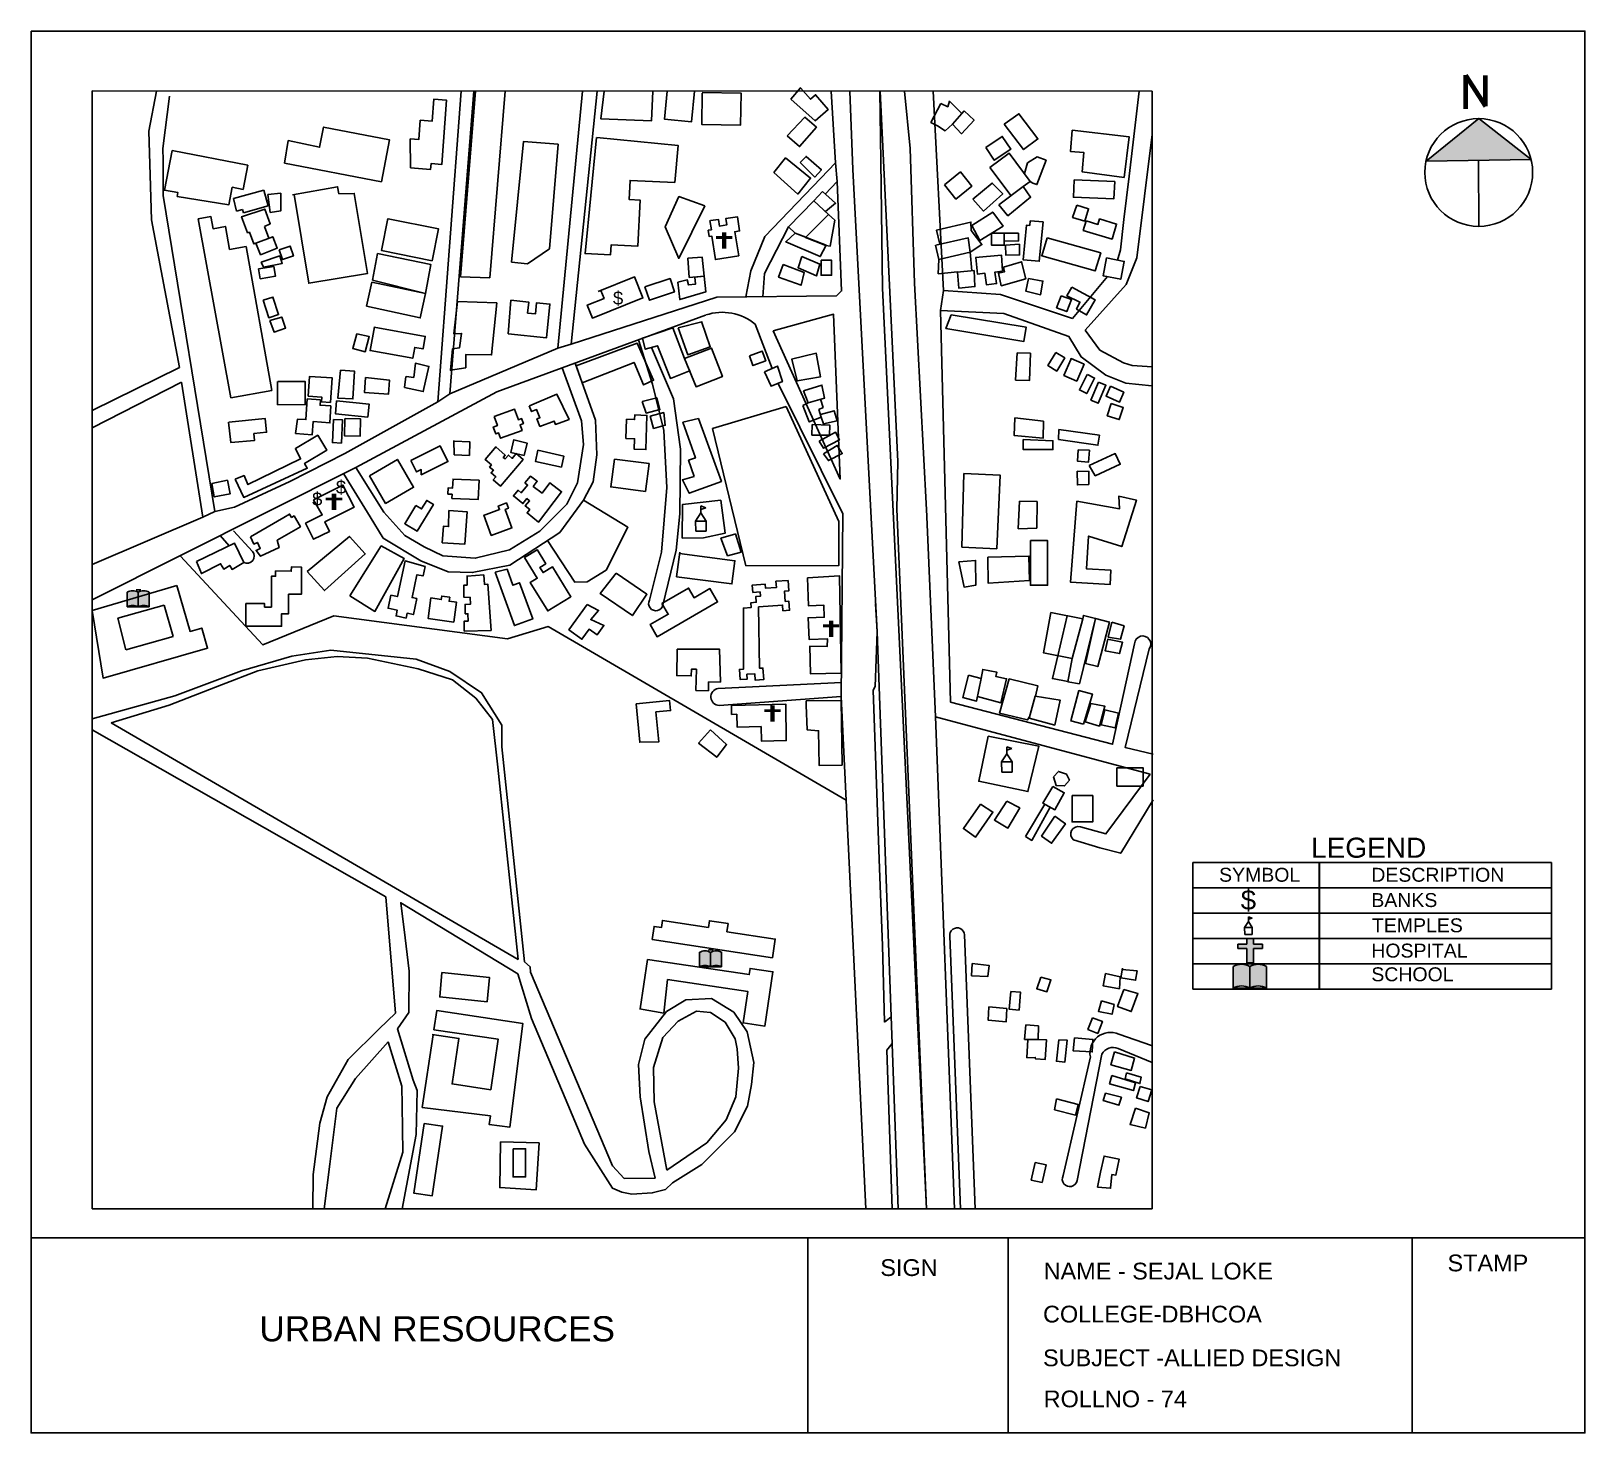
# Model space of a CAD drawing. Header units: millimetres. Extents: x -75360 to 914439, y -5036 to 71141.
# Drawn here: x 715711 to 752752, y -4906 to 28526 of the extents above; entities that cross this region are included whole.
import ezdxf

# ---------------------------------------------------------------- set-up
doc = ezdxf.new("R2010")
doc.units = ezdxf.units.MM
doc.layers.add('building', color=250, linetype='Continuous', lineweight=30)
doc.styles.get("Standard").update_dxf_attribs({"font": 'arial.ttf'})

msp = doc.modelspace()

# ---------------------------------------------------------------- texts
at = {"color": 5}
for height, p in [(316, (729581, 22002)), (316, (722976, 17494)), (316, (722409, 17210)), (470, (744547, 7570))]:
    msp.add_text('$', height=height, dxfattribs=at).set_placement(p)
for s, height, p in [('LEGEND', 478.3, (746222, 8812)), ('SYMBOL', 332.2, (744031, 8239)), ('DESCRIPTION', 332.16, (747660, 8239)), ('BANKS', 332.2, (747660, 7636)), ('TEMPLES', 332.2, (747675, 7034)), ('HOSPITAL', 332.2, (747660, 6431)), ('SCHOOL', 332.2, (747660, 5866))]:
    msp.add_text(s, height=height).set_placement(p)
at = {"attachment_point": 1}
for s, insert, char_height in [('STAMP', (749477, -652), 400), ('SIGN', (735955, -763), 400), ('NAME - SEJAL LOKE', (739849, -846), 400), ('URBAN RESOURCES', (721154, -2122), 600), ('COLLEGE-DBHCOA', (739834, -1872), 400), ('SUBJECT -ALLIED DESIGN', (739834, -2915), 400), ('ROLLNO - 74', (739849, -3894), 400)]:
    msp.add_mtext(s, dxfattribs=dict(at, insert=insert, char_height=char_height))

# ---------------------------------------------------------------- hatches: boundary and pattern name
at = {"true_color": 0x000000}
h = msp.add_hatch(color=18, dxfattribs=at)
h.dxf.hatch_style = 1
h.paths.add_polyline_path([(750220, 26439), (748964, 25423), (751467, 25465)])
at = {"true_color": 0x58ba48}
h = msp.add_hatch(color=85, dxfattribs=at)
h.dxf.hatch_style = 1
h.paths.add_polyline_path([(732287, 23570), (732430, 23570), (732430, 23638), (732287, 23638), (732287, 23730), (732179, 23730), (732179, 23638), (732036, 23638), (732036, 23570), (732179, 23570), (732179, 23339), (732287, 23339)])
h = msp.add_hatch(color=85, dxfattribs=at)
h.dxf.hatch_style = 1
h.paths.add_polyline_path([(722987, 17333), (723130, 17333), (723130, 17401), (722987, 17401), (722987, 17493), (722878, 17493), (722878, 17401), (722735, 17401), (722735, 17333), (722878, 17333), (722878, 17102), (722987, 17102)])
at = {"true_color": 0x93278f}
h = msp.add_hatch(color=217, dxfattribs=at)
h.dxf.hatch_style = 1
h.paths.add_polyline_path([(718263, 15144, 0.263308), (717998, 15144), (717998, 14797, -0.263308), (718263, 14797)])
h.paths.add_polyline_path([(718529, 15144, 0.263308), (718263, 15144), (718263, 14797, -0.263308), (718529, 14797)])
at = {"true_color": 0x58ba48}
h = msp.add_hatch(color=85, dxfattribs=at)
h.dxf.hatch_style = 1
h.paths.add_polyline_path([(734838, 14309), (734981, 14309), (734981, 14377), (734838, 14377), (734838, 14469), (734730, 14469), (734730, 14377), (734587, 14377), (734587, 14309), (734730, 14309), (734730, 14078), (734838, 14078)])
h = msp.add_hatch(color=85, dxfattribs=at)
h.dxf.hatch_style = 1
h.paths.add_polyline_path([(733439, 12286), (733582, 12286), (733582, 12354), (733439, 12354), (733439, 12446), (733330, 12446), (733330, 12354), (733187, 12354), (733187, 12286), (733330, 12286), (733330, 12055), (733439, 12055)])
h = msp.add_hatch(color=85, dxfattribs=at)
h.dxf.hatch_style = 1
h.paths.add_polyline_path([(744854, 6647), (745067, 6647), (745067, 6748), (744854, 6748), (744854, 6885), (744693, 6885), (744693, 6748), (744481, 6748), (744481, 6647), (744693, 6647), (744693, 6304), (744854, 6304)])
at = {"true_color": 0x93278f}
h = msp.add_hatch(color=217, dxfattribs=at)
h.dxf.hatch_style = 1
h.paths.add_polyline_path([(731908, 6556, 0.263308), (731642, 6556), (731642, 6208, -0.263308), (731908, 6208)])
h.paths.add_polyline_path([(732173, 6556, 0.263308), (731908, 6556), (731908, 6208, -0.263308), (732173, 6208)])
h = msp.add_hatch(color=217, dxfattribs=at)
h.dxf.hatch_style = 1
h.paths.add_polyline_path([(744765, 6219, 0.263308), (744370, 6219), (744370, 5703, -0.263308), (744765, 5703)])
h.paths.add_polyline_path([(745159, 6219, 0.263308), (744765, 6219), (744765, 5703, -0.263308), (745159, 5703)])

# ---------------------------------------------------------------- linework, layer by layer
at = {"color": 18, "lineweight": 211, "true_color": 0x000000}
for p, q in [((749902, 27472), (749902, 26673)), ((749902, 27472), (750385, 26735)), ((750385, 26735), (750385, 27465))]:
    msp.add_line(p, q, dxfattribs=at)
for p, q in [((717168, 27099), (742432, 27091)), ((717168, 436), (717168, 27099)), ((742432, 27091), (742432, 436)), ((734887, 25386), (734925, 24937)), ((720539, 24534), (721261, 24735)), ((720609, 24232), (720539, 24534)), ((721261, 24735), (721366, 24358)), ((720750, 24271), (720609, 24232)), ((720772, 24193), (720750, 24271)), ((721366, 24358), (720772, 24193)), ((737463, 22339), (737391, 21864)), ((731139, 21449), (731699, 21590)), ((728271, 20963), (728584, 21063)), ((719249, 20499), (717168, 19477)), ((719295, 20154), (717168, 19064)), ((725404, 19685), (725697, 19876)), ((734108, 19595), (734239, 19664)), ((719808, 16936), (720093, 17065)), ((719808, 16936), (717168, 15806)), ((718324, 15201), (718215, 15201)), ((717778, 14522), (718887, 14835)), ((717998, 15144), (717998, 14797)), ((718263, 15144), (718263, 14797)), ((718529, 15144), (718529, 14797)), ((718887, 14835), (719098, 14088)), ((717968, 13769), (717778, 14522)), ((718529, 14797), (717998, 14797)), ((719098, 14088), (717968, 13769)), ((743402, 8695), (743402, 5681)), ((743402, 8695), (751957, 8695)), ((751957, 8695), (751957, 5681)), ((743402, 8092), (751957, 8092)), ((743402, 7489), (751957, 7489)), ((743402, 6887), (751957, 6887)), ((744481, 6748), (744693, 6748)), ((744481, 6748), (744481, 6647)), ((744693, 6885), (744854, 6885)), ((744693, 6885), (744693, 6748)), ((744854, 6885), (744854, 6748)), ((744854, 6748), (745067, 6748)), ((745067, 6748), (745067, 6647)), ((731642, 6556), (731642, 6208)), ((731968, 6613), (731860, 6613)), ((731908, 6556), (731908, 6208)), ((732173, 6556), (732173, 6208)), ((744481, 6647), (744693, 6647)), ((744693, 6647), (744693, 6304)), ((744854, 6304), (744693, 6304)), ((744854, 6647), (744854, 6304)), ((744854, 6647), (745067, 6647)), ((732173, 6208), (731642, 6208)), ((743402, 6284), (751957, 6284)), ((744370, 6219), (744370, 5703)), ((744765, 6219), (744765, 5703)), ((745159, 6219), (745159, 5703)), ((743402, 5681), (751957, 5681)), ((745159, 5703), (744370, 5703)), ((742432, 436), (717168, 436)), ((715711, -251), (752752, -251)), ((734231, -251), (734231, -4906)), ((739002, -251), (739002, -4906)), ((748637, -251), (748637, -4906))]:
    msp.add_line(p, q)
at = {"color": 18, "true_color": 0x000000}
for p, q in [((748964, 25423), (750220, 26439)), ((750220, 26439), (751467, 25465)), ((748964, 25423), (751467, 25465)), ((750216, 25444), (750220, 23870))]:
    msp.add_line(p, q, dxfattribs=at)
at = {"color": 30, "true_color": 0xf8991e}
for p, q in [((731676, 17034), (731676, 17200)), ((731676, 17200), (731799, 17156)), ((731799, 17156), (731676, 17117)), ((731676, 17034), (731551, 16836)), ((731551, 16836), (731801, 16836)), ((731555, 16596), (731551, 16836)), ((731676, 17034), (731801, 16836)), ((731801, 16836), (731801, 16596)), ((731801, 16596), (731555, 16596)), ((738970, 11293), (738845, 11096)), ((738970, 11293), (738970, 11460)), ((738970, 11460), (739093, 11415)), ((739093, 11415), (738970, 11376)), ((738970, 11293), (739095, 11096)), ((738845, 11096), (739095, 11096)), ((738849, 10855), (738845, 11096)), ((739095, 10855), (738849, 10855)), ((739095, 11096), (739095, 10855)), ((744729, 7288), (744640, 7149)), ((744640, 7149), (744817, 7149)), ((744643, 6979), (744640, 7149)), ((744729, 7288), (744729, 7406)), ((744729, 7406), (744816, 7374)), ((744816, 7374), (744729, 7347)), ((744729, 7288), (744817, 7149)), ((744817, 7149), (744817, 6979)), ((744817, 6979), (744643, 6979))]:
    msp.add_line(p, q, dxfattribs=at)
for points in [[(715711, 28526), (752752, 28526), (752752, -4906), (715711, -4906)], [(734542, 23062), (734795, 23062), (734795, 22701), (734542, 22701)], [(739534, 16377), (739941, 16377), (739941, 15311), (739534, 15311)], [(741594, 10959), (742219, 10959), (742219, 10520), (741594, 10520)], [(740525, 10292), (741019, 10292), (741019, 9666), (740525, 9666)], [(727199, 1870), (727497, 1870), (727497, 1199), (727199, 1199)]]:
    msp.add_lwpolyline(points, close=True)
for points in [[(719249, 20499), (718585, 24027), (718551, 25093), (718519, 26139), (718701, 27091)], [(725404, 19685), (725962, 27096)], [(728271, 20963), (725697, 19876), (726269, 27096)], [(725951, 22668), (726643, 22644), (727013, 27096)], [(726306, 27096), (725951, 22668)], [(728271, 20963), (728856, 27095)], [(734908, 22213), (732058, 22179), (728584, 21063), (729203, 27095)], [(729372, 27095), (729296, 26433), (730499, 26384), (730529, 27094)], [(730873, 27094), (730808, 26427), (731455, 26364), (731526, 27094)], [(731711, 27043), (731698, 26301), (732625, 26286), (732638, 27043), (731711, 27059)], [(733199, 23627), (734536, 25020), (734887, 25386), (734782, 27093)], [(733820, 26899), (734053, 27174), (734291, 26899), (734413, 27006), (734715, 26658), (734404, 26388), (733820, 26899)], [(736380, 436), (735878, 14200), (735301, 25225), (735232, 27093)], [(737059, 436), (736010, 22394), (735966, 25423), (735942, 27093)], [(735949, 27093), (736179, 22299), (736373, 18264), (736351, 17126), (737059, 436)], [(736533, 27093), (736666, 25722), (736770, 22511), (737055, 17107)], [(737463, 22339), (737216, 27092)], [(741610, 23066), (741678, 23309), (741764, 24035), (741884, 25065), (742122, 27095)], [(718858, 24602), (718856, 25440), (718855, 25728), (719013, 26977)], [(724758, 25262), (725235, 25227), (725245, 25365), (725505, 25346), (725617, 26876), (725311, 26899), (725273, 26380), (724989, 26401), (724956, 25941), (724750, 25956), (724758, 25262)], [(737395, 26800), (737161, 26346), (737320, 26264), (737504, 26148), (737677, 26302)], [(737395, 26800), (737562, 26722), (737602, 26851), (737899, 26564)], [(733735, 26029), (734031, 25772), (734432, 26233), (734159, 26470), (733735, 26029)], [(737953, 26627), (738192, 26401), (737887, 26079), (737677, 26302), (737953, 26627)], [(738905, 26308), (739261, 26553), (739710, 25954), (739369, 25699), (738905, 26308)], [(721836, 25913), (721752, 25379), (724063, 24933), (724256, 25932), (722682, 26236), (722589, 25756), (721836, 25913)], [(729198, 25984), (731140, 25796), (731054, 24916), (729989, 24963), (729970, 24508), (730227, 24497), (730178, 23398), (729537, 23426), (729527, 23193), (728917, 23219), (729186, 25985)], [(738469, 25752), (738861, 26012), (739063, 25707), (738671, 25447), (738469, 25752)], [(740528, 26163), (740488, 25658), (740805, 25633), (740768, 25169), (741765, 25038), (741891, 26001), (740528, 26163)], [(742073, 23119), (742432, 26058)], [(719077, 25680), (720876, 25325), (720763, 24750), (720507, 24800), (720425, 24384), (719195, 24584), (719210, 24676), (718889, 24729), (719077, 25680)], [(727162, 23015), (727548, 22976), (728071, 23336), (728272, 25828), (727450, 25894), (727162, 23015)], [(738566, 25273), (739025, 25615), (739529, 24939), (739363, 24819)], [(733417, 25153), (733698, 25501), (734294, 25020), (733985, 24638), (733417, 25153)], [(734044, 25391), (734186, 25535), (734550, 25217), (734398, 25044), (734045, 25392)], [(738566, 25273), (739073, 24600)], [(739389, 25126), (739467, 25381), (739695, 25523), (739906, 25445), (739690, 24864), (739588, 24902), (739529, 24939)], [(734644, 24640), (734925, 24937), (735031, 22331), (734908, 22213)], [(737482, 24859), (737864, 25169), (738139, 24831), (737756, 24520), (737482, 24859)], [(738159, 24521), (738624, 24900), (738875, 24642), (738414, 24235), (738159, 24521)], [(738783, 24382), (738995, 24122), (739536, 24562), (739363, 24819), (738783, 24382)], [(740577, 24977), (740560, 24565), (741525, 24526), (741542, 24936), (740577, 24977)], [(725404, 19685), (723194, 18451), (721880, 17783), (720559, 17175), (720093, 17065), (718858, 24602)], [(721355, 24632), (721664, 24658), (721664, 24239), (721414, 24202), (721355, 24632)], [(721940, 24619), (723018, 24814), (723048, 24648), (723414, 24654), (723728, 22743), (722328, 22514), (721982, 24627)], [(731771, 24355), (731152, 23103), (730825, 23858), (731155, 24579), (731771, 24355)], [(734369, 24474), (734721, 24152), (734181, 23610), (733923, 23710), (733764, 23854), (734369, 24474)], [(734577, 24701), (734369, 24474)], [(734577, 24701), (734887, 24420), (734646, 24220)], [(720835, 23389), (721449, 19955), (720474, 19781), (719695, 24045), (719998, 24100), (720050, 23812), (720343, 23866), (720443, 23319), (720835, 23389)], [(721071, 23471), (721021, 23452), (720915, 23730), (720871, 23716), (720729, 24098), (721280, 24282), (721413, 23932), (721276, 23867)], [(731904, 24006), (732094, 24036), (732119, 23875), (732296, 23903), (732271, 24055), (732547, 24099), (732602, 23760), (732487, 23742), (732579, 23166), (732026, 23078), (731937, 23635), (731877, 23625), (731853, 23775), (731930, 23788), (731895, 24005)], [(734721, 24152), (734874, 24015), (734762, 23397), (734657, 23416), (734175, 23604), (734721, 24152)], [(738138, 23888), (738634, 24209), (738880, 23877), (738330, 23531), (738138, 23888)], [(740637, 24376), (740919, 24289), (740827, 23993), (740540, 24082), (740637, 24376)], [(721276, 23867), (721381, 23589)], [(724225, 24051), (725423, 23808), (725270, 23049), (724064, 23294), (724218, 24053)], [(733154, 22192), (733194, 22746), (733764, 23854)], [(733923, 23710), (734661, 23423), (734525, 23149), (733700, 23501), (733923, 23710)], [(738100, 23256), (738379, 23433), (738120, 23773), (738115, 23972), (737298, 23780), (737373, 23442)], [(738605, 23704), (738603, 23422), (738909, 23419), (738911, 23706), (738605, 23704)], [(738910, 23513), (739250, 23522), (739247, 23705), (738911, 23706)], [(739837, 23980), (739742, 23035), (739357, 23074), (739440, 23899), (739518, 23891), (739528, 23998), (739837, 23980)], [(740862, 24001), (741141, 23916), (741181, 24048), (741587, 23925), (741478, 23565), (740793, 23772), (740862, 24001)], [(721071, 23471), (721181, 23193), (721578, 23350), (721470, 23622), (721071, 23471)], [(721624, 23312), (721888, 23398), (721965, 23162), (721706, 23077), (721624, 23312)], [(732058, 22179), (732753, 22187), (732871, 22808), (733199, 23627)], [(737279, 23421), (738050, 23593), (738100, 23256), (737348, 23077), (737271, 23420)], [(738942, 23422), (738948, 23178), (739276, 23186), (739270, 23442), (738942, 23422)], [(739932, 23596), (739805, 23167), (741076, 22805), (741210, 23236), (739932, 23596)], [(721198, 23012), (721248, 22898), (721699, 22987), (721637, 23165), (721198, 23012)], [(723969, 23218), (723852, 22589), (725116, 22267), (725237, 22962), (723969, 23218)], [(731369, 23111), (731712, 23133), (731754, 22684), (731401, 22651), (731369, 23111)], [(734088, 23147), (734516, 22964), (734433, 22688), (733996, 22882), (734088, 23147)], [(737332, 22740), (737348, 23077)], [(738100, 23256), (738140, 22810)], [(738227, 23128), (738843, 23184), (738866, 22802), (738687, 22777), (738725, 22506), (738487, 22473), (738448, 22751), (738272, 22727), (738235, 23129)], [(738890, 22898), (739324, 23026), (739420, 22620), (738837, 22451), (738772, 22753), (738915, 22784), (738890, 22898)], [(740842, 21394), (741818, 22484), (742073, 23119)], [(741349, 23120), (741265, 22691), (741688, 22608), (741772, 23034), (741349, 23117)], [(721134, 22852), (721173, 22618), (721537, 22679), (721497, 22913), (721134, 22852)], [(729227, 22314), (730098, 22662), (730297, 22162), (729091, 21680), (728967, 21990), (729372, 22152), (729296, 22342)], [(730342, 22429), (730450, 22107), (731047, 22306), (730942, 22622), (730342, 22429)], [(731126, 22537), (731351, 22590), (731380, 22471), (731549, 22488), (731531, 22661), (731754, 22684), (731793, 22306), (731173, 22124), (731126, 22537)], [(733638, 22956), (733529, 22661), (734065, 22464), (734137, 22770), (733638, 22956)], [(737332, 22740), (737793, 22781)], [(737463, 22339), (738822, 22241), (740534, 21675), (741374, 22670)], [(737788, 22779), (738191, 22815), (738209, 22432), (737828, 22392), (737794, 22780)], [(739489, 22628), (739425, 22321), (739774, 22237), (739830, 22563), (739488, 22622)], [(723834, 22537), (723708, 21969), (724987, 21686), (725116, 22267), (723834, 22537)], [(740523, 22418), (740403, 22210), (740712, 22063), (740633, 21897), (740871, 21758), (741077, 22113), (740523, 22418)], [(721242, 22108), (721476, 22184), (721611, 21765), (721378, 21690), (721242, 22108)], [(725879, 22078), (726810, 22043), (726690, 20803), (726077, 20815), (726071, 20497), (725708, 20439), (725759, 20950), (725922, 20970), (725972, 21315), (725786, 21307), (725879, 22078)], [(727146, 22105), (727574, 22061), (727548, 21801), (727733, 21782), (727760, 22047), (728080, 22014), (727999, 21213), (727086, 21306), (727146, 22105)], [(737628, 12520), (737391, 21864), (738903, 21790), (740450, 21240), (740741, 20755), (741334, 20321), (741804, 20128), (742429, 20063)], [(740265, 22213), (740156, 21929), (740400, 21835), (740510, 22122), (740265, 22213)], [(731789, 21753), (726813, 19923), (723449, 18121), (717168, 14961)], [(721406, 21624), (721503, 21347), (721779, 21444), (721686, 21707), (721406, 21624)], [(731694, 21603), (731899, 20997), (731365, 20808), (731139, 21449)], [(733398, 21376), (734842, 21771), (734999, 17843), (733398, 21376)], [(737646, 21758), (739433, 21462), (739377, 21123), (737517, 21431), (737646, 21758)], [(723477, 21304), (723771, 21241), (723677, 20879), (723378, 20957), (723477, 21304)], [(723894, 21470), (723791, 20908), (724810, 20722), (724858, 20983), (725054, 20947), (725109, 21245), (723893, 21468)], [(731289, 20717), (731931, 20965), (732193, 20286), (731563, 20043), (731289, 20717), (731007, 21447), (730282, 21199), (730353, 20939), (730646, 21022), (730953, 20243), (731434, 20435)], [(740842, 21394), (741190, 20920), (741754, 20612), (741955, 20551), (742432, 20522)], [(728706, 20541), (730159, 21083), (730550, 20198), (730308, 20089), (730084, 20626), (728850, 20135), (728706, 20541)], [(732833, 20780), (733136, 20893), (733223, 20662), (732919, 20548), (732833, 20780)], [(733839, 20698), (734427, 20844), (734528, 20279), (733976, 20181), (733847, 20700)], [(739215, 20855), (739532, 20844), (739509, 20192), (739179, 20203), (739215, 20855)], [(740138, 20864), (739945, 20552), (740161, 20419), (740352, 20730), (740137, 20862)], [(723085, 20438), (723418, 20419), (723381, 19755), (723023, 19775), (723085, 20438)], [(723159, 17975), (723792, 16943), (724105, 16433), (725002, 15889), (725654, 15632), (726227, 15612), (727126, 15792), (728314, 16565), (728877, 17342), (729111, 17774), (729198, 18422), (729164, 19248), (728681, 20610)], [(728369, 20495), (728835, 19229), (728883, 18663), (728737, 17756), (728480, 17242), (727840, 16603), (727118, 16158), (726299, 15954), (725528, 16012), (725078, 16225), (724617, 16497), (724116, 17054), (723449, 18121)], [(724650, 20288), (724832, 20266), (724871, 20603), (725196, 20530), (725061, 19929), (724615, 20029), (724645, 20288)], [(733196, 20403), (733505, 20538), (733622, 20169), (733352, 20055), (733196, 20403)], [(740498, 20695), (740330, 20313), (740638, 20178), (740814, 20580), (740504, 20716), (740498, 20695)], [(719808, 16936), (719295, 20154)], [(721590, 20172), (722248, 20168), (722245, 19614), (721583, 19618), (721586, 20172)], [(722317, 19819), (722640, 19799), (722633, 19684), (722848, 19671), (722885, 20259), (722351, 20292), (722317, 19819)], [(723682, 20264), (723655, 19908), (724229, 19865), (724254, 20204), (723682, 20264)], [(735024, 12659), (735062, 17010), (733519, 20125)], [(734122, 19946), (734561, 20083), (734625, 19772), (734239, 19664), (734122, 19946)], [(740889, 20338), (740703, 19968), (740875, 19882), (741062, 20252), (740890, 20339)], [(741155, 20150), (740977, 19725), (741152, 19651), (741332, 20080), (741157, 20154)], [(741443, 20059), (741336, 19816), (741653, 19676), (741759, 19914), (741441, 20055)], [(722860, 19586), (722600, 19604), (722608, 19731), (722295, 19752), (722261, 19260), (722062, 19273), (722015, 18929)], [(722989, 19705), (723767, 19631), (723737, 19322), (722971, 19395), (722989, 19705)], [(727589, 19592), (728246, 19865), (728535, 19264), (728212, 19146), (728184, 19224), (727840, 19098), (727769, 19277), (727841, 19306), (727763, 19500), (727643, 19452), (727585, 19591)], [(730277, 19693), (730627, 19782), (730700, 19498), (730375, 19415), (730277, 19693)], [(734108, 19595), (734260, 19205), (734545, 19316), (734492, 19504), (734589, 19546), (734533, 19746)], [(741459, 19644), (741364, 19354), (741650, 19261), (741745, 19551), (741459, 19644)], [(720426, 19198), (721290, 19289), (721325, 18960), (721023, 18928), (721040, 18763), (720471, 18717), (720420, 19197)], [(722015, 18929), (722410, 18897), (722435, 19213), (722833, 19181), (722860, 19586)], [(722921, 19264), (723138, 19253), (723109, 18700), (722894, 18711), (722921, 19264)], [(723195, 19290), (723561, 19282), (723552, 18865), (723184, 18873), (723193, 19290)], [(726752, 19332), (727236, 19508), (727327, 19258), (727404, 19286), (727448, 19164), (727368, 19134), (727415, 19003), (726903, 18817), (726857, 18943), (726789, 18918), (726730, 19081), (726827, 19116), (726752, 19332)], [(729908, 19267), (730098, 19261), (730101, 19371), (730391, 19362), (730366, 18547), (730091, 18555), (730099, 18805), (729892, 18811), (729906, 19267)], [(730470, 19346), (730550, 19049), (730829, 19125), (730794, 19426), (730470, 19346)], [(731516, 17907), (731239, 17823), (731400, 17505), (732168, 17787), (731619, 19284), (731251, 19197), (731548, 18346), (731386, 18291), (731516, 17907)], [(733708, 19575), (731958, 19047), (732751, 15774), (734969, 15784), (734965, 16831), (733708, 19575)], [(734545, 19316), (734601, 19157), (734925, 19233), (734853, 19471), (734527, 19379)], [(739165, 19304), (739142, 18882), (739835, 18816), (739843, 19221), (739165, 19304)], [(734334, 19142), (734324, 18890), (734747, 18888), (734748, 19129), (734334, 19142)], [(734501, 18744), (734601, 18579), (734981, 18774), (734885, 18962), (734501, 18744)], [(740214, 19026), (740203, 18787), (741142, 18647), (741179, 18888), (740214, 19026)], [(720572, 17836), (720787, 17927), (720878, 17711), (722135, 18322), (722014, 18571), (722546, 18888), (722759, 18531), (722229, 18215), (722293, 18101), (720779, 17405), (720572, 17836)], [(724765, 18285), (724901, 18012), (725012, 18067), (725013, 17944), (725647, 18260), (725461, 18632), (724765, 18285)], [(725793, 18744), (726173, 18729), (726160, 18406), (725797, 18421), (725789, 18763)], [(726755, 18568), (726534, 18309), (726686, 18180), (726642, 18129), (726731, 18052), (726678, 17990), (726791, 17895), (726729, 17823), (726904, 17674), (727444, 18307), (727277, 18449), (727181, 18336), (727089, 18415), (727010, 18323), (726966, 18359), (727014, 18412), (726790, 18613), (726755, 18568)], [(727218, 18784), (727147, 18479), (727465, 18405), (727533, 18700), (727216, 18774)], [(727791, 18532), (727733, 18264), (728353, 18128), (728408, 18390), (727791, 18532)], [(734604, 18446), (734930, 18643), (735047, 18449), (734719, 18283), (734604, 18446)], [(739361, 18782), (739361, 18546), (740068, 18546), (740068, 18756), (739361, 18782)], [(740675, 18539), (740657, 18266), (740921, 18249), (740940, 18530), (740675, 18539)], [(723776, 17922), (724443, 18309), (724827, 17647), (724160, 17260), (723776, 17922)], [(729617, 18319), (730442, 18213), (730356, 17548), (729531, 17654), (729616, 18319)], [(740937, 18163), (741079, 17920), (741675, 18197), (741557, 18451), (740937, 18163)], [(720020, 17737), (720392, 17814), (720457, 17494), (720077, 17416), (720020, 17737)], [(725769, 17850), (725759, 17629), (725655, 17634), (725649, 17483), (725747, 17479), (725743, 17382), (726370, 17355), (726389, 17813), (725768, 17839)], [(727478, 17754), (727546, 17698), (727397, 17516), (727322, 17577), (727210, 17440), (727434, 17258), (727530, 17375), (727593, 17323), (727492, 17200), (727599, 17113), (727534, 17033), (727805, 16812), (728357, 17539), (728076, 17752), (727891, 17508), (727683, 17666), (727776, 17789), (727616, 17910), (727478, 17754)], [(737944, 17973), (738816, 17932), (738732, 16180), (737899, 16220), (737944, 17973)], [(740647, 18028), (740929, 18023), (740923, 17714), (740652, 17701), (740647, 18028)], [(722441, 17347), (723145, 17700), (723411, 17171), (722713, 16821), (722826, 16595), (722447, 16405), (722255, 16787), (722651, 16986), (722441, 17347)], [(740639, 17318), (741659, 17134), (741640, 17431), (742060, 17342), (741711, 16233), (740918, 16483), (740870, 15705), (741453, 15669), (741432, 15327), (740486, 15385), (740639, 17318)], [(724880, 17215), (725021, 17129), (725144, 17333), (725302, 17237), (724914, 16596), (724618, 16776), (724880, 17215)], [(725671, 17094), (726105, 17064), (726050, 16287), (725511, 16324), (725539, 16718), (725665, 16709), (725671, 17094)], [(726498, 16975), (726879, 17116), (726848, 17199), (727043, 17272), (727090, 17146), (727014, 17117), (727173, 16678), (726682, 16498), (726506, 16978)], [(728877, 17342), (729937, 16692), (729419, 15672), (728965, 15389), (728673, 15381), (728025, 16377)], [(731232, 16431), (731737, 16444), (732258, 16554), (732151, 17339), (731242, 17236), (731232, 16431)], [(737054, 17126), (737268, 12169)], [(739269, 17312), (739692, 17307), (739685, 16672), (739244, 16658), (739269, 17312)], [(720942, 16468), (721024, 16293), (721107, 16332), (721175, 16187), (721075, 16140), (721176, 16000), (721627, 16208), (721581, 16385), (722131, 16705), (721982, 16963), (721921, 16927), (721874, 17007), (721738, 16929), (720942, 16468)], [(719656, 15880), (720561, 16313), (720782, 15853), (720501, 15689), (720447, 15782), (720304, 15697), (720230, 15824), (719773, 15590), (719656, 15880)], [(720432, 16252), (720219, 16496)], [(722293, 15636), (722703, 15181), (723675, 16057), (723298, 16476), (722293, 15636)], [(732509, 16537), (732154, 16429), (732313, 16013), (732637, 16101), (732505, 16536)], [(719262, 16015), (721233, 13887), (722931, 14579), (727068, 14033), (728038, 14323), (735142, 10188)], [(723312, 15061), (723909, 14685), (724601, 15949), (724058, 16246), (723312, 15061)], [(727774, 16159), (727981, 15823), (727841, 15737), (727918, 15611), (728143, 15749), (728580, 15036), (728029, 14698), (727612, 15377), (727775, 15477), (727471, 15971), (727775, 16157)], [(731175, 16099), (731098, 15512), (732417, 15340), (732489, 15893), (731170, 16066)], [(738520, 15983), (739498, 16007), (739512, 15427), (738526, 15361), (738520, 15983)], [(721536, 15653), (721913, 15643), (721917, 15748), (722159, 15739), (722155, 15094), (721849, 15096), (721849, 14631), (721683, 14631), (721683, 14333), (720833, 14333), (720833, 14874), (721279, 14874), (721279, 14788), (721440, 14788), (721440, 15523), (721538, 15523), (721536, 15653)], [(725102, 15759), (725054, 15531), (724907, 15562), (724792, 15017), (724904, 14993), (724824, 14611), (724675, 14643), (724651, 14528), (724411, 14578), (724440, 14715), (724221, 14761), (724287, 15072), (724445, 15038), (724625, 15892), (725102, 15759)], [(726771, 15619), (727234, 14348), (727671, 14507), (727357, 15369), (727195, 15310), (727056, 15690), (726771, 15619)], [(729661, 15595), (729277, 15110), (730045, 14588), (730391, 15096), (729661, 15595)], [(737828, 15867), (738225, 15904), (738232, 15309), (737955, 15264), (737828, 15867)], [(719187, 15304), (719500, 14209), (719780, 14289), (719918, 13808), (717426, 13095), (717168, 14707), (719187, 15304)], [(726104, 15543), (726104, 15314), (726028, 15314), (726028, 15024), (726178, 15018), (726187, 14860), (726056, 14853), (726061, 14631), (726125, 14632), (726129, 14455), (726033, 14453), (726038, 14216), (726675, 14231), (726601, 15333), (726518, 15328), (726503, 15557), (726104, 15530)], [(730917, 14632), (730465, 14372), (730633, 14080), (732077, 14913), (731894, 15230), (731517, 15012), (731385, 15241), (730750, 14875)], [(733049, 14799), (733624, 14837), (733633, 14703), (733792, 14713), (733778, 14929), (733687, 14923), (733670, 15168), (733773, 15175), (733756, 15423), (733467, 15404), (733477, 15255), (733220, 15237), (733213, 15335), (732904, 15314), (732918, 15138), (733089, 15152), (733098, 15047), (732986, 15038), (732997, 14903), (732871, 14893), (732874, 14777), (732691, 14767), (732694, 13310), (732597, 13303), (732615, 13061), (732782, 13073), (732774, 13187), (732961, 13200), (732972, 13044), (733177, 13059), (733157, 13336), (733078, 13331), (733049, 14799)], [(734216, 15490), (734241, 14822), (734607, 14835), (734618, 14547), (734235, 14533), (734259, 14013), (734695, 14034), (734686, 13846), (734278, 13860), (734289, 13198), (735020, 13210), (734981, 15538), (734216, 15490)], [(725244, 15009), (725173, 14519), (725786, 14431), (725854, 14905), (725677, 14930), (725691, 15024), (725500, 15052), (725488, 14967), (725244, 15009)], [(728968, 14854), (728531, 14247), (728840, 14024), (729011, 14261), (729202, 14124), (729365, 14351), (729053, 14492), (729240, 14710), (728968, 14854)], [(730750, 14875), (730897, 14621)], [(735830, 12898), (735878, 14200), (735843, 14865)], [(740023, 14657), (740782, 14513), (740531, 13561), (739842, 13699), (740023, 14657)], [(740409, 14584), (740187, 13630)], [(740531, 13561), (740427, 13005), (740703, 12959), (741081, 14518), (740795, 14592), (740782, 14513)], [(741081, 14518), (741415, 14430), (741138, 13372), (740849, 13447), (741081, 14518)], [(741476, 14427), (741390, 14072), (741682, 14022), (741766, 14343), (741476, 14427)], [(717168, 12128), (719139, 12670), (720728, 13266), (721927, 13622), (722853, 13763), (724887, 13551), (725697, 13257), (726451, 12748), (726934, 11975), (726934, 11458), (727474, 6328), (727611, 6206), (727619, 6084), (729572, 1468), (729846, 1164), (730585, 1171), (730439, 1803), (730232, 3109), (730187, 3880), (730339, 4484), (730861, 5142), (731316, 5423), (731930, 5456), (732466, 5127), (732778, 4663), (732939, 3931), (732887, 3400), (732791, 2888), (732480, 2274), (731702, 1492), (731000, 1060), (730832, 897), (730520, 820), (730034, 786), (729794, 834), (729568, 935), (728905, 1977), (728444, 3074), (727642, 4978), (727315, 6040), (724524, 7737), (724626, 6902), (724722, 6104), (724712, 5117), (724448, 4734), (724818, 3510), (724917, 3260), (724888, 2209), (724558, 436)], [(731116, 13786), (731104, 13156), (731448, 13149), (731451, 13307), (731571, 13305)], [(731571, 13305), (731561, 12800), (731856, 12794), (731860, 13006), (732144, 13001), (732123, 13783), (731116, 13786)], [(737628, 12520), (741490, 11517), (742017, 13916)], [(741374, 14022), (741732, 13951), (741659, 13680), (741319, 13745), (741375, 14022)], [(742364, 13795), (741791, 11443), (742460, 11280)], [(717621, 12030), (719005, 12454), (720251, 12933), (721118, 13266), (722249, 13531), (723011, 13608), (723733, 13568), (724937, 13317), (725758, 13056), (726311, 12618), (726709, 12106), (726838, 10969), (727001, 9383), (727324, 6382)], [(740186, 13629), (740056, 13086), (740429, 13016)], [(738060, 13165), (737924, 12632), (738249, 12549), (738356, 13087), (738060, 13165)], [(738356, 13087), (738398, 13303), (738733, 13237), (738711, 13130), (738965, 13079), (738831, 12502), (738270, 12655)], [(739024, 13076), (738797, 12258), (739464, 12099), (739505, 12162)], [(739024, 13076), (739712, 12909), (739652, 12661)], [(735608, 436), (735024, 12659)], [(736052, 4890), (736006, 6718), (735939, 8555), (735788, 12804), (735830, 12898)], [(739643, 12662), (739500, 12144), (740112, 11976), (740244, 12568), (739643, 12662)], [(740795, 11995), (740500, 12073), (740689, 12798), (741012, 12713), (740795, 11995)], [(730131, 12484), (730933, 12559), (730955, 12321), (730606, 12288), (730674, 11574), (730222, 11565), (730135, 12484)], [(732405, 12446), (732409, 12230), (732534, 12233), (732539, 11928), (733112, 11938), (733119, 11595), (733714, 11606), (733699, 12476), (732405, 12446)], [(734191, 12447), (734213, 11858), (734483, 11839), (734495, 11013), (735045, 11021), (735023, 12564), (734188, 12552), (734191, 12447)], [(740973, 12490), (741310, 12423), (741178, 11953), (740836, 12049), (740973, 12490)], [(741306, 12335), (741629, 12263), (741552, 11909), (741218, 11982), (741306, 12335)], [(722428, 436), (722438, 1257), (722593, 2480), (722771, 3108), (723267, 3998), (724012, 4729), (724395, 5105), (724167, 7877), (717168, 11865)], [(717621, 12030), (727324, 6382)], [(731906, 11864), (731622, 11546), (732057, 11210), (732289, 11510), (731906, 11864)], [(737268, 12169), (737720, 436)], [(737268, 12169), (742386, 10808)], [(738530, 11714), (738302, 10636), (739472, 10389), (739734, 11469), (738530, 11714)], [(740082, 10738), (740200, 10872), (740394, 10804), (740462, 10658), (740347, 10524), (740144, 10534), (740082, 10738)], [(740065, 10514), (740340, 10361), (740116, 9955), (739828, 10114), (740065, 10514)], [(738344, 10087), (738639, 9899), (738227, 9304), (737935, 9506), (738344, 10087)], [(738968, 10164), (739279, 9999), (738997, 9519), (738674, 9709), (738968, 10164)], [(739413, 9316), (739878, 10087)], [(739413, 9316), (739566, 9224), (740004, 10017)], [(740114, 9805), (740369, 9623), (740038, 9159), (739799, 9330), (740114, 9805)], [(730515, 6865), (733383, 6425), (733451, 6871), (732298, 7048), (732328, 7242), (731883, 7310), (731859, 7149), (730762, 7317), (730735, 7145), (730562, 7172), (730515, 6865)], [(737961, 6973), (738217, 436)], [(730215, 5208), (730797, 5102), (730885, 5906), (732796, 5624), (732685, 4874), (733203, 4797), (733394, 6092), (732851, 6172), (732829, 6026), (730406, 6383), (730232, 5205)], [(725503, 6075), (725454, 5492), (726581, 5377), (726640, 5955), (725503, 6075)], [(738142, 6292), (738131, 5997), (738521, 5983), (738553, 6240), (738142, 6292)], [(739785, 5966), (739685, 5687), (739925, 5614), (740023, 5897), (739785, 5966)], [(741321, 6053), (741266, 5760), (741654, 5688), (741669, 5975), (741321, 6053)], [(741728, 6176), (741690, 5945), (742039, 5888), (742076, 6111), (741723, 6147)], [(739066, 5624), (739030, 5197), (739263, 5177), (739299, 5605), (739066, 5624)], [(741762, 5668), (741612, 5262), (741936, 5143), (742095, 5577), (741762, 5668)], [(738544, 5253), (738528, 4937), (738956, 4901), (738971, 5214), (738544, 5253)], [(741230, 5402), (741155, 5146), (741480, 5078), (741528, 5310), (741229, 5398)], [(725273, 4596), (725910, 4501), (725748, 3416), (726668, 3279), (726846, 4482), (725313, 4710), (725381, 5166), (727433, 4861), (727126, 2387), (726633, 2448), (726659, 2654), (725036, 2856), (725294, 4592)], [(730864, 1361), (730561, 2988), (730550, 3809), (730774, 4527), (731136, 4915), (731573, 5149), (731903, 5118), (732256, 4889), (732494, 4493), (732541, 4257), (732571, 3795), (732511, 3108), (732281, 2562), (731821, 2014), (730864, 1361)], [(736052, 4890), (736213, 5020)], [(739426, 4825), (739396, 4480), (739716, 4473), (739723, 4800), (739426, 4826)], [(741016, 4997), (740904, 4718), (741137, 4624), (741251, 4910), (741016, 4997)], [(739472, 4478), (739450, 4042), (739650, 4049), (739651, 4017), (739887, 4003), (739914, 4471), (739716, 4475)], [(740213, 4470), (740153, 3959), (740351, 3935), (740412, 4458), (740213, 4470)], [(740585, 4518), (740551, 4208), (741009, 4182), (741025, 4479), (740585, 4518)], [(724221, 4424), (723445, 3549), (723003, 2837), (722833, 1504), (722696, 436)], [(724221, 4424), (724546, 3363), (724554, 2906), (724573, 1792), (724148, 436)], [(736107, 4223), (736236, 4380)], [(736107, 4223), (736241, 436)], [(741541, 4183), (741454, 3874), (741935, 3739), (742017, 4033), (741541, 4183)], [(741475, 3620), (741419, 3419), (741988, 3260), (742039, 3442), (741475, 3620)], [(741827, 3685), (741790, 3535), (742145, 3424), (742172, 3579), (741827, 3685)], [(742151, 3360), (742065, 3082), (742340, 2996), (742426, 3275), (742151, 3360)], [(740156, 3060), (740110, 2803), (740610, 2675), (740675, 2928), (740156, 3060)], [(741325, 3199), (741271, 3019), (741644, 2907), (741701, 3100), (741325, 3199)], [(742036, 2838), (741909, 2449), (742275, 2363), (742361, 2730), (742036, 2838)], [(725083, 2477), (725520, 2411), (725275, 749), (724833, 814), (725081, 2477)], [(726904, 2040), (727822, 2011), (727750, 891), (726882, 947), (726904, 2040)], [(739644, 1542), (739552, 1126), (739812, 1069), (739905, 1489), (739644, 1542)], [(741204, 1311), (741135, 958), (741444, 928), (741475, 1254), (741571, 1244), (741651, 1620), (741289, 1697), (741204, 1311)]]:
    msp.add_lwpolyline(points)
for points in [[(733376, 20481), (732973, 21536, 0.257785), (731796, 21756, 1.046902)], [(730499, 20980), (731028, 19752), (731192, 18559), (731172, 17014), (731086, 16148), (730773, 14835, -1.121354), (730449, 14953), (730738, 16099), (730863, 17641), (730798, 19004), (730526, 20108), (730187, 21164)], [(720535, 16609), (720986, 16115, -0.844105), (720782, 15853)], [(742017, 13916, -1.357059), (742364, 13795, 1.597727)], [(735028, 12991), (732087, 12848, 0.910234), (732114, 12442), (735024, 12659)], [(742386, 10808), (741331, 9379), (740725, 9550, 0.804471), (740559, 9238), (741191, 9046), (741685, 8920), (742460, 10192)], [(737870, 436), (737612, 6938, -1.0475), (737961, 6973, -0.571225)], [(742417, 4330), (741638, 4606, 0.606709), (740962, 4061), (740312, 1230)], [(742433, 3932), (741624, 4264, 0.375622), (741237, 4131), (740650, 1115, -1.147601), (740312, 1230, -0.607742)]]:
    msp.add_lwpolyline(points, format="xyb")
at = {"color": 18, "true_color": 0x000000}
msp.add_circle((750220, 25154), 1285, dxfattribs=at)
for centre, radius in [((718131, 14910), 269), ((718131, 14562), 269), ((718396, 14910), 269), ((718396, 14562), 269), ((731775, 6321), 269), ((732041, 6321), 269), ((731775, 5974), 269), ((732041, 5974), 269), ((744567, 5871), 401), ((744962, 5871), 401), ((744567, 5354), 401), ((744962, 5354), 401)]:
    msp.add_arc(centre, radius, 60.4968, 119.5032)
at = {"layer": 'building'}
msp.add_line((746416, 8695), (746416, 5681), dxfattribs=at)

msp.set_redraw_order([(e.dxf.handle, doc.entitydb.next_handle()) for e in msp.query("TEXT MTEXT ATTDEF DIMENSION ARC_DIMENSION")])  # texts and dimensions are drawn at this point

doc.saveas('drawing.dxf')
